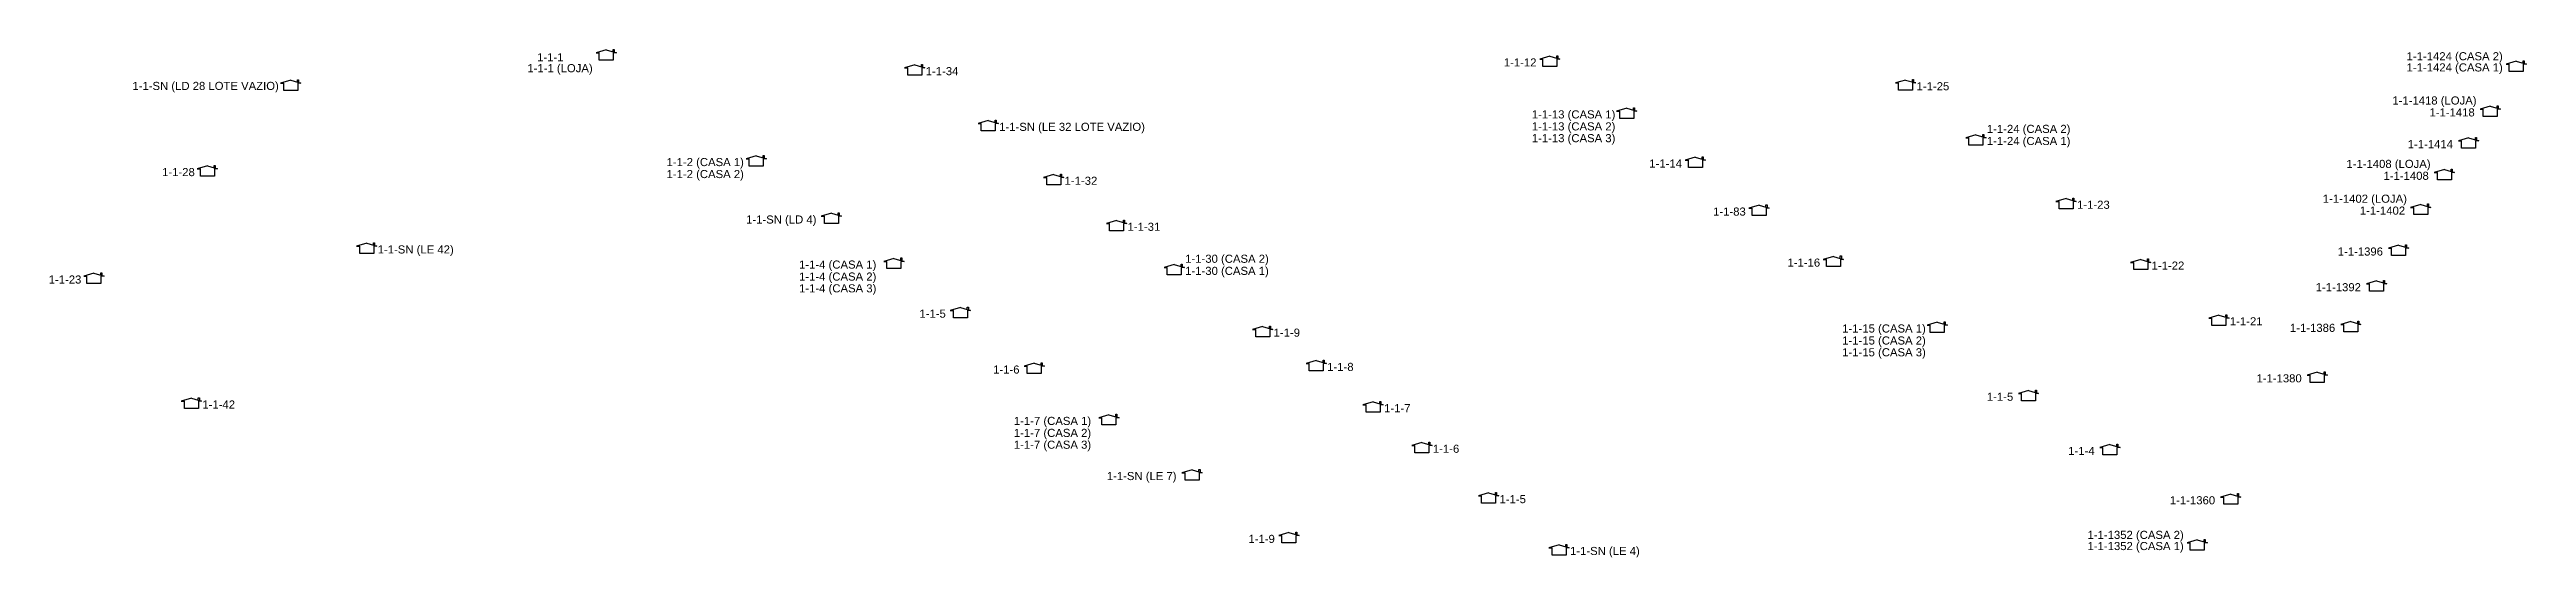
# Model space of a CAD drawing. Header units: inches. Extents: x 21510 to 26976, y 7127 to 12274.
# Drawn here: x 21737 to 22349, y 9216 to 9341 of the extents above; entities that cross this region are included whole.
import ezdxf

# ---------------------------------------------------------------- set-up
doc = ezdxf.new("R2010")
doc.units = ezdxf.units.IN
doc.header["$LTSCALE"] = 0.5
doc.layers.add('surveys', color=7, linetype='Continuous')
doc.layers.add('surveys legendas', color=7, linetype='Continuous')
doc.styles.get("Standard").update_dxf_attribs({"font": 'arial.ttf'})

msp = doc.modelspace()

# ---------------------------------------------------------------- texts
at = {"layer": 'surveys legendas', "color": 0}
for s, p in [('1-1-1 (LOJA)', (21854.64, 9335.85)), ('1-1-1', (21857.07, 9338.56)), ('1-1-12', (22095.87, 9337.27)), ('1-1-1424 (CASA 2)', (22318.9, 9338.8)), ('1-1-1424 (CASA 1)', (22318.9, 9336.04)), ('1-1-SN (LD 28 LOTE VAZIO)', (21757.07, 9331.47)), ('1-1-34', (21953.05, 9335.12)), ('1-1-25', (22197.85, 9331.39)), ('1-1-13 (CASA 1)', (22102.78, 9324.43)), ('1-1-1418 (LOJA)', (22315.37, 9327.87)), ('1-1-1418', (22324.54, 9324.93)), ('1-1-SN (LE 32 LOTE VAZIO)', (21971.2, 9321.36)), ('1-1-13 (CASA 2)', (22102.78, 9321.47)), ('1-1-13 (CASA 3)', (22102.78, 9318.56)), ('1-1-24 (CASA 2)', (22215.2, 9320.85)), ('1-1-24 (CASA 1)', (22215.2, 9317.86)), ('1-1-2 (CASA 1)', (21889.04, 9312.65)), ('1-1-14', (22131.81, 9312.29)), ('1-1-1408 (LOJA)', (22304.02, 9312.2)), ('1-1-1414', (22319.17, 9317.08)), ('1-1-28', (21764.41, 9310.17)), ('1-1-2 (CASA 2)', (21889.04, 9309.69)), ('1-1-32', (21987.37, 9308.03)), ('1-1-1408', (22313.19, 9309.26)), ('1-1-83', (22147.57, 9300.42)), ('1-1-23', (22237.48, 9302.1)), ('1-1-1402 (LOJA)', (22298.18, 9303.6)), ('1-1-1402', (22307.35, 9300.66)), ('1-1-SN (LD 4)', (21908.68, 9298.46)), ('1-1-31', (22002.93, 9296.66)), ('1-1-SN (LE 42)', (21817.67, 9291.06)), ('1-1-4 (CASA 1)', (21921.76, 9287.32)), ('1-1-30 (CASA 2)', (22017.16, 9288.76)), ('1-1-16', (22165.94, 9287.81)), ('1-1-22', (22255.91, 9287.07)), ('1-1-1396', (22301.88, 9290.55)), ('1-1-23', (21736.39, 9283.63)), ('1-1-4 (CASA 2)', (21921.76, 9284.36)), ('1-1-4 (CASA 3)', (21921.76, 9281.45)), ('1-1-30 (CASA 1)', (22017.16, 9285.77)), ('1-1-1392', (22296.43, 9281.73)), ('1-1-5', (21951.49, 9275.19)), ('1-1-9', (22039, 9270.5)), ('1-1-15 (CASA 1)', (22179.47, 9271.53)), ('1-1-15 (CASA 2)', (22179.47, 9268.56)), ('1-1-21', (22275.24, 9273.3)), ('1-1-1386', (22290.08, 9271.69)), ('1-1-15 (CASA 3)', (22179.47, 9265.65)), ('1-1-6', (21969.71, 9261.39)), ('1-1-8', (22052.24, 9262.04)), ('1-1-1380', (22281.8, 9259.21)), ('1-1-42', (21774.36, 9252.75)), ('1-1-7', (22066.29, 9251.83)), ('1-1-5', (22215.21, 9254.67)), ('1-1-7 (CASA 1)', (21974.83, 9248.69)), ('1-1-7 (CASA 2)', (21974.83, 9245.73)), ('1-1-7 (CASA 3)', (21974.83, 9242.81)), ('1-1-6', (22078.35, 9241.81)), ('1-1-4', (22235.31, 9241.28)), ('1-1-SN (LE 7)', (21997.79, 9235.07)), ('1-1-5', (22094.81, 9229.36)), ('1-1-1360', (22260.41, 9229.08)), ('1-1-9', (22032.78, 9219.54)), ('1-1-1352 (CASA 2)', (22240.08, 9220.53)), ('1-1-SN (LE 4)', (22112.22, 9216.55)), ('1-1-1352 (CASA 1)', (22240.08, 9217.77))]:
    msp.add_text(s, height=2, dxfattribs=at).set_placement(p)

# ---------------------------------------------------------------- blocks, each defined once
blk = doc.blocks.new('SURVEY_SURVEY')
for p, q in [((-0.000013, 0.0000127), (-0.0000255, 0.000009)), ((-0.0000255, 0.000009), (-0.0000216, 0.000009)), ((-0.0000216, 0), (-0.0000216, 0.000009)), ((-0.000013, 0.0000127), (-0.0000004, 0.000009)), ((-0.0000045, 0.0000132), (-0.0000032, 0.0000132)), ((-0.0000045, 0.0000103), (-0.0000045, 0.0000132)), ((-0.0000004, 0.000009), (-0.0000043, 0.000009)), ((-0.0000043, 0.000009), (-0.0000043, 0)), ((-0.0000032, 0.0000132), (-0.0000032, 0.0000099)), ((-0.0000043, 0), (-0.0000216, 0))]:
    blk.add_line(p, q)

# ---------------------------------------------------------------- block references
at = {"layer": 'surveys', "color": 255, "xscale": 200000, "yscale": 200000, "zscale": 200000}
for p in [(21876.71, 9338.82), (21952.94, 9335.12), (22109.83, 9337.27), (22348.58, 9336.04), (21798.78, 9331.34), (22197.73, 9331.39), (22128.83, 9324.43), (22342.17, 9324.93), (21971.09, 9321.36), (22215.09, 9317.86), (22336.8, 9317.08), (21913.79, 9312.65), (22145.78, 9312.29), (21778.19, 9310.17), (21987.26, 9308.03), (22330.82, 9309.26), (21932.34, 9298.46), (22161.53, 9300.42), (22237.37, 9302.1), (22324.98, 9300.66), (22002.81, 9296.66), (21817.55, 9291.06), (21947.81, 9287.32), (22179.9, 9287.81), (22255.8, 9287.07), (22319.51, 9290.55), (21750.16, 9283.63), (22017.04, 9285.77), (22314.06, 9281.73), (21964.23, 9275.19), (22038.89, 9270.5), (22205.52, 9271.53), (22275.13, 9273.3), (22307.71, 9271.69), (22052.13, 9262.04), (21982.46, 9261.39), (22299.43, 9259.21), (21774.25, 9252.75), (22066.17, 9251.83), (22228.08, 9254.67), (22000.89, 9248.69), (22078.23, 9241.81), (22248.18, 9241.28), (22021.46, 9235.07), (22094.69, 9229.36), (22278.04, 9229.08), (22045.38, 9219.54), (22112.11, 9216.55), (22269.77, 9217.77)]:
    msp.add_blockref('SURVEY_SURVEY', p, dxfattribs=at)

msp.set_redraw_order([(e.dxf.handle, doc.entitydb.next_handle()) for e in msp.query("TEXT MTEXT ATTDEF DIMENSION ARC_DIMENSION")])  # texts and dimensions are drawn at this point

doc.saveas('drawing.dxf')
